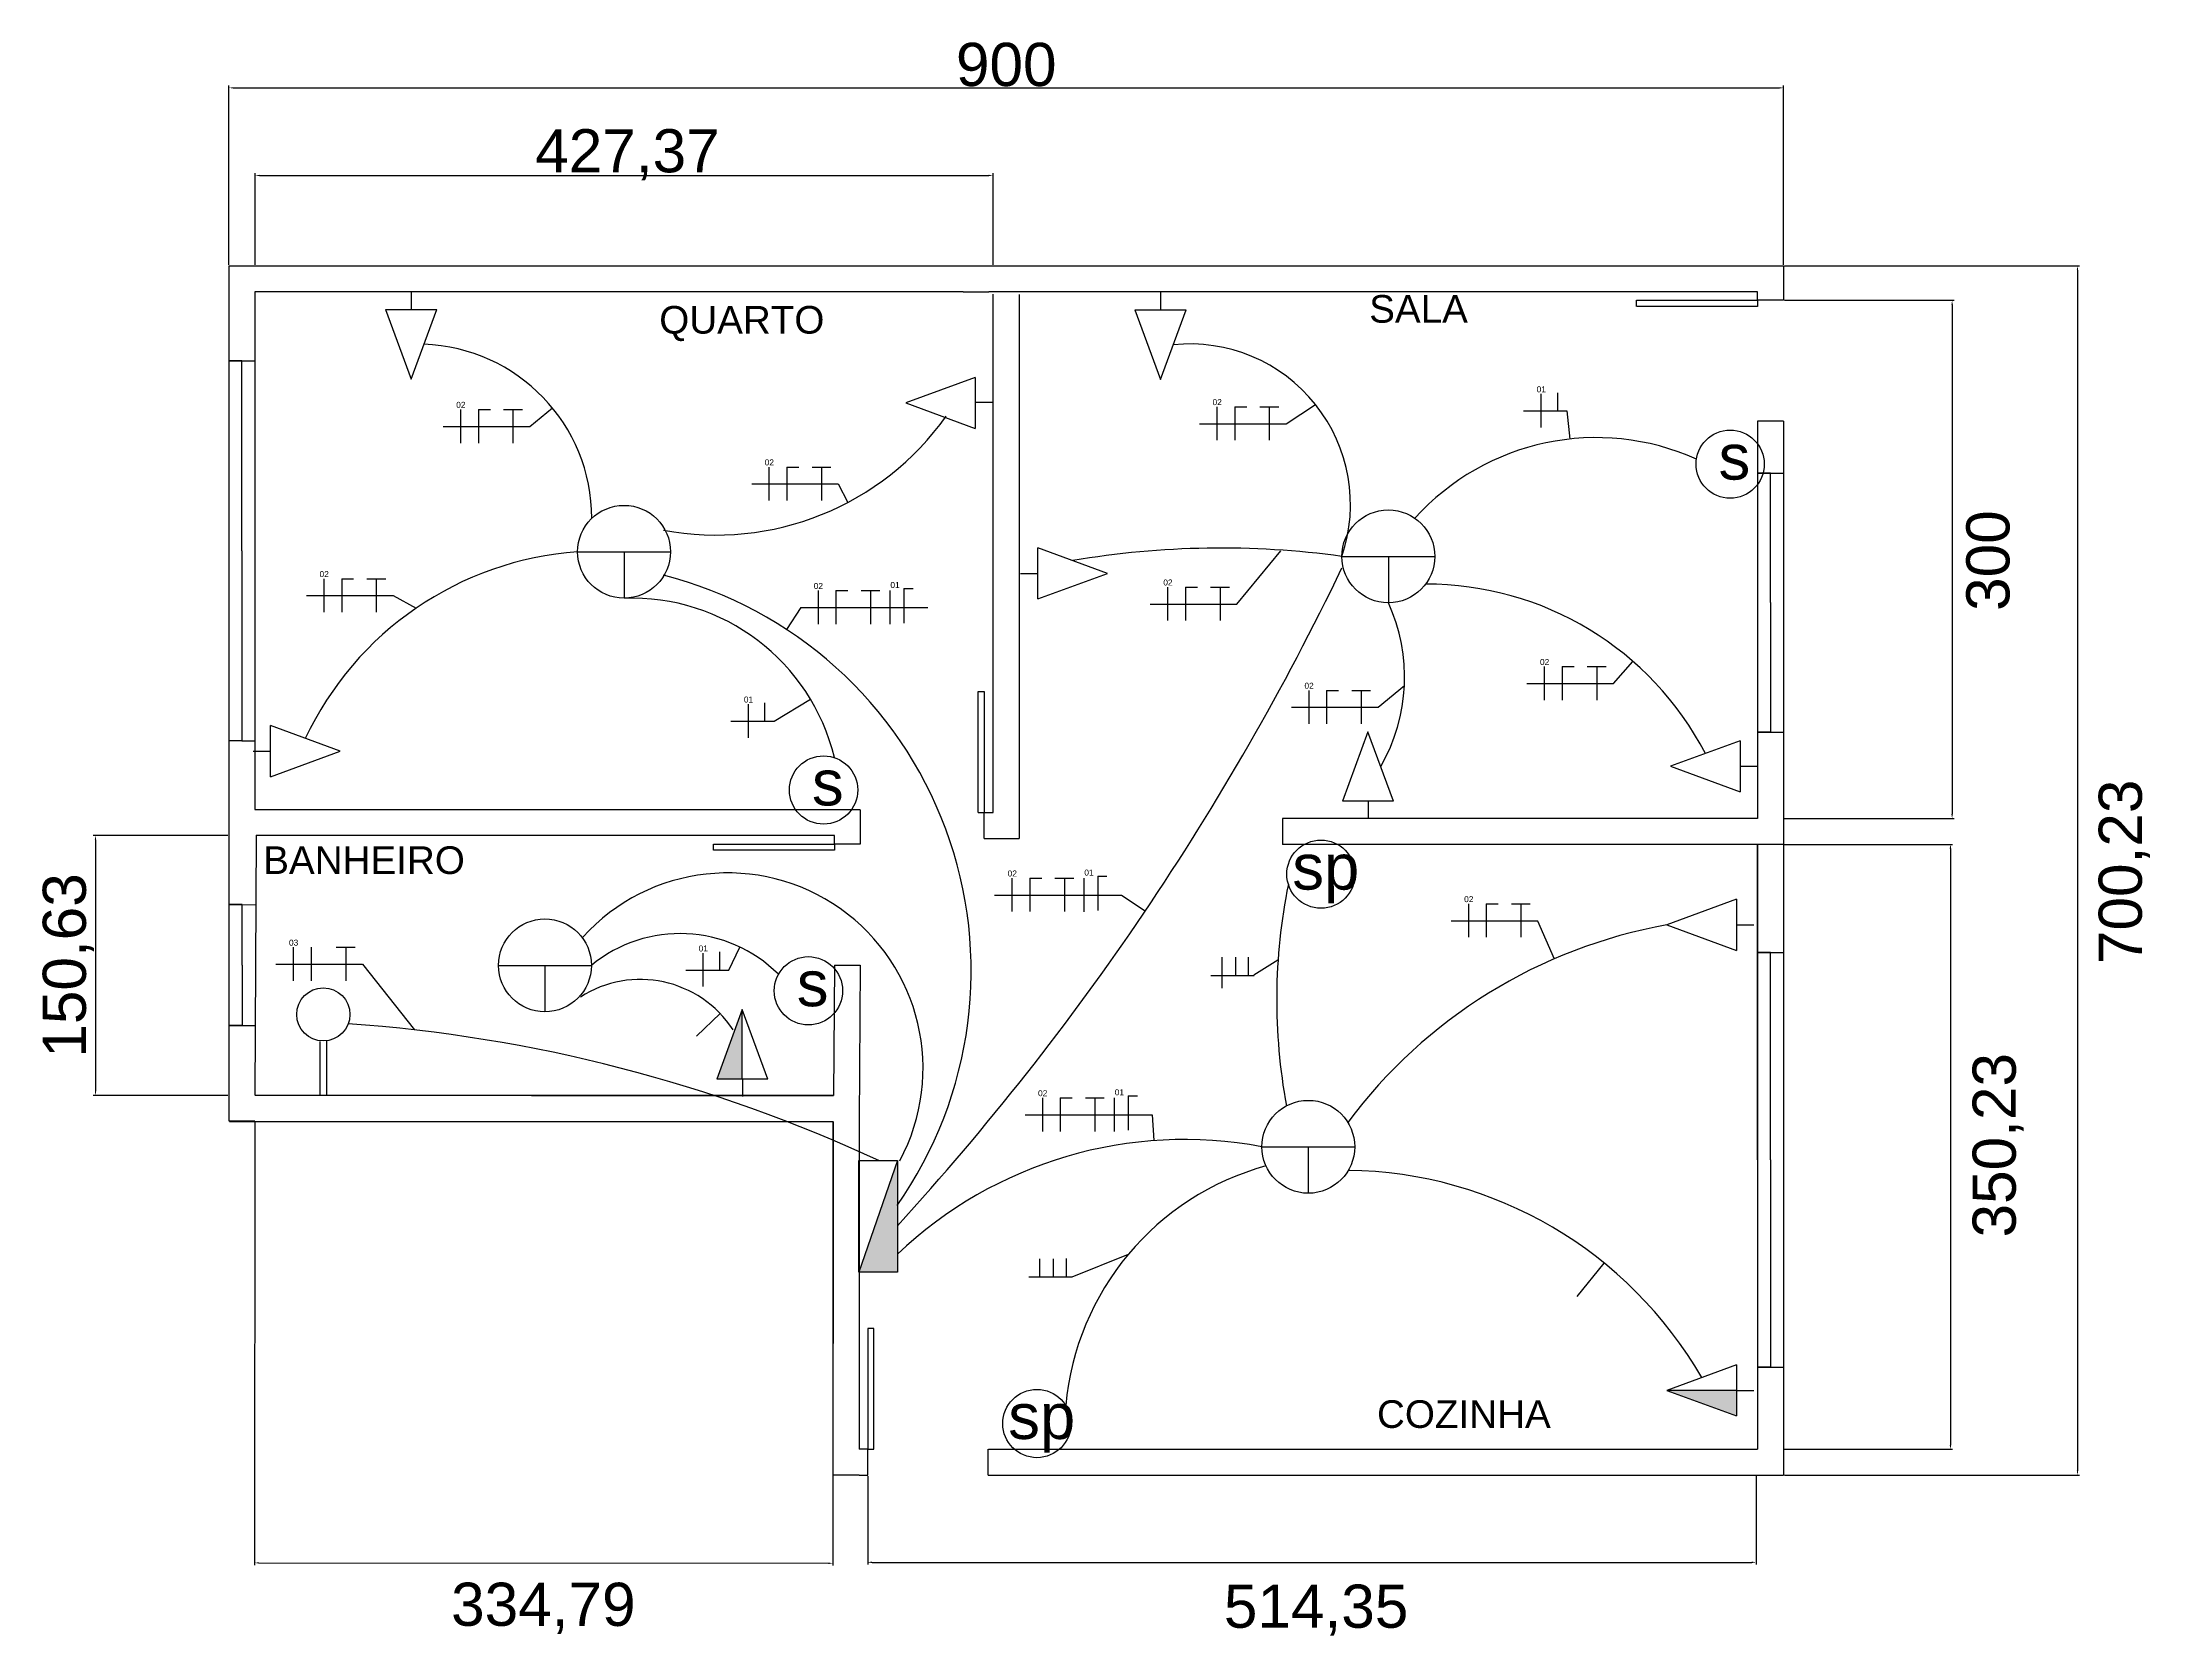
# Model space of a CAD drawing. Header units: centimetres. Extents: x 1976 to 3197, y 107 to 1029.
import ezdxf

# ---------------------------------------------------------------- set-up
doc = ezdxf.new("R2010")
doc.units = ezdxf.units.CM
for name, color, linetype in [('cotas do desenho', 10, 'Continuous'), ('desenho da Planta', 7, 'Continuous'), ('projeto Elétrico', 50, 'Continuous')]:
    doc.layers.add(name, color=color, linetype=linetype)
doc.styles.get("Standard").update_dxf_attribs({"font": 'arial.ttf'})
doc.dimstyles.new('ISO-25', dxfattribs={"dimtxt": 2.5, "dimasz": 2.5, "dimexe": 1.25, "dimexo": 0.625, "dimtad": 1, "dimtxsty": 'Standard', "dimcen": 2.5, "dimadec": 0, "dimazin": 0, "dimtfac": 1, "dimtmove": 0, "dimatfit": 3, "dimfxl": 1, "dimarcsym": 0})

# ---------------------------------------------------------------- blocks, each defined once
blk = doc.blocks.new('*D1')
at = {"layer": 'cotas do desenho', "color": 0, "lineweight": -2, "transparency": 16777216}
for p, q in [((2084.5, 900.6), (2084.5, 1004.3)), ((2087, 1003), (2982, 1003)), ((2984.5, 900.6), (2984.5, 1004.3))]:
    blk.add_line(p, q, dxfattribs=at)
at = {"layer": 'cotas do desenho', "color": 0, "transparency": 16777216}
for points in [[(2087, 1003.4), (2087, 1002.6), (2084.5, 1003)], [(2982, 1003.4), (2982, 1002.6), (2984.5, 1003)]]:
    blk.add_solid(points, dxfattribs=at)
at = {"layer": 'Defpoints', "color": 0, "transparency": 16777216}
for p in [(2984.5, 1003), (2084.5, 900), (2984.5, 900)]:
    blk.add_point(p, dxfattribs=at)
at = {"layer": 'cotas do desenho', "color": 0, "transparency": 16777216, "insert": (2534.5, 1016.4), "char_height": 2.5, "width": 136.995, "attachment_point": 5}
blk.add_mtext('{\\H10x;900}', dxfattribs=at)
blk = doc.blocks.new('*D4')
at = {"layer": 'cotas do desenho', "color": 0, "lineweight": -2, "transparency": 16777216}
for p, q in [((2985.1, 900), (3155.9, 900)), ((3154.7, 897.5), (3154.7, 202.3)), ((2985.1, 199.8), (3155.9, 199.8))]:
    blk.add_line(p, q, dxfattribs=at)
at = {"layer": 'cotas do desenho', "color": 0, "transparency": 16777216}
for points in [[(3154.3, 897.5), (3155.1, 897.5), (3154.7, 900)], [(3154.3, 202.3), (3155.1, 202.3), (3154.7, 199.8)]]:
    blk.add_solid(points, dxfattribs=at)
at = {"layer": 'Defpoints', "color": 0, "transparency": 16777216}
for p in [(2984.5, 900), (2984.5, 199.8), (3154.7, 199.8)]:
    blk.add_point(p, dxfattribs=at)
at = {"layer": 'cotas do desenho', "color": 0, "transparency": 16777216, "insert": (3181.8, 549.1), "char_height": 2.5, "attachment_point": 5, "rotation": 90}
blk.add_mtext('{\\H10x;700,23}', dxfattribs=at)
blk = doc.blocks.new('*D6')
at = {"layer": 'cotas do desenho', "color": 0, "lineweight": -2, "transparency": 16777216}
for p, q in [((2083.9, 570.2), (2005.9, 570.2)), ((2007.2, 567.7), (2007.2, 422.1)), ((2083.9, 419.6), (2005.9, 419.6))]:
    blk.add_line(p, q, dxfattribs=at)
at = {"layer": 'cotas do desenho', "color": 0, "transparency": 16777216}
for points in [[(2006.8, 567.7), (2007.6, 567.7), (2007.2, 570.2)], [(2006.8, 422.1), (2007.6, 422.1), (2007.2, 419.6)]]:
    blk.add_solid(points, dxfattribs=at)
at = {"layer": 'Defpoints', "color": 0, "transparency": 16777216}
for p in [(2084.5, 570.2), (2007.2, 419.6), (2084.5, 419.6)]:
    blk.add_point(p, dxfattribs=at)
at = {"layer": 'cotas do desenho', "color": 0, "transparency": 16777216, "insert": (1991.5, 494.9), "char_height": 2.5, "attachment_point": 5, "rotation": 90}
blk.add_mtext('{\\H10x;150,63}', dxfattribs=at)
blk = doc.blocks.new('*D7')
at = {"layer": 'cotas do desenho', "color": 0, "lineweight": -2, "transparency": 16777216}
for p, q in [((2985.1, 880), (3083.3, 880)), ((3082.1, 877.5), (3082.1, 582.5)), ((2985.1, 580), (3083.3, 580))]:
    blk.add_line(p, q, dxfattribs=at)
at = {"layer": 'cotas do desenho', "color": 0, "transparency": 16777216}
for points in [[(3081.7, 877.5), (3082.5, 877.5), (3082.1, 880)], [(3081.7, 582.5), (3082.5, 582.5), (3082.1, 580)]]:
    blk.add_solid(points, dxfattribs=at)
at = {"layer": 'Defpoints', "color": 0, "transparency": 16777216}
for p in [(2984.5, 880), (2984.5, 580), (3082.1, 580)]:
    blk.add_point(p, dxfattribs=at)
at = {"layer": 'cotas do desenho', "color": 0, "transparency": 16777216, "insert": (3103, 729.3), "char_height": 2.5, "attachment_point": 5, "rotation": 90}
blk.add_mtext('{\\H10x;300 }', dxfattribs=at)
blk = doc.blocks.new('*D8')
at = {"layer": 'cotas do desenho', "color": 0, "lineweight": -2, "transparency": 16777216}
for p, q in [((2985.1, 565), (3082.4, 565)), ((3081.2, 562.5), (3081.2, 217.3)), ((2985.1, 214.8), (3082.4, 214.8))]:
    blk.add_line(p, q, dxfattribs=at)
at = {"layer": 'cotas do desenho', "color": 0, "transparency": 16777216}
for points in [[(3080.7, 562.5), (3081.6, 562.5), (3081.2, 565)], [(3080.7, 217.3), (3081.6, 217.3), (3081.2, 214.8)]]:
    blk.add_solid(points, dxfattribs=at)
at = {"layer": 'Defpoints', "color": 0, "transparency": 16777216}
for p in [(2984.5, 565), (2984.5, 214.8), (3081.2, 214.8)]:
    blk.add_point(p, dxfattribs=at)
at = {"layer": 'cotas do desenho', "color": 0, "transparency": 16777216, "insert": (3108.8, 390.8), "char_height": 2.5, "attachment_point": 5, "rotation": 90}
blk.add_mtext('{\\H10x;350,23}', dxfattribs=at)
blk = doc.blocks.new('*D9')
at = {"layer": 'cotas do desenho', "color": 0, "lineweight": -2, "transparency": 16777216}
for p, q in [((2099.5, 404.4), (2099.3, 147.7)), ((2434.3, 404.2), (2434.1, 147.5)), ((2101.8, 149), (2431.6, 148.8))]:
    blk.add_line(p, q, dxfattribs=at)
at = {"layer": 'cotas do desenho', "color": 0, "transparency": 16777216}
for points in [[(2101.8, 149.4), (2101.8, 148.6), (2099.3, 149)], [(2431.6, 149.2), (2431.6, 148.3), (2434.1, 148.8)]]:
    blk.add_solid(points, dxfattribs=at)
at = {"layer": 'Defpoints', "color": 0, "transparency": 16777216}
for p in [(2099.5, 405), (2434.3, 404.8), (2434.1, 148.8)]:
    blk.add_point(p, dxfattribs=at)
at = {"layer": 'cotas do desenho', "color": 0, "transparency": 16777216, "insert": (2266.5, 122.7), "char_height": 2.5, "attachment_point": 5, "rotation": 359.9607}
blk.add_mtext('{\\H10x;334,79}', dxfattribs=at)
blk = doc.blocks.new('*D10')
at = {"layer": 'cotas do desenho', "color": 0, "lineweight": -2, "transparency": 16777216}
for p, q in [((2454.3, 199.2), (2454.3, 148.1)), ((2968.6, 199.2), (2968.6, 148.1)), ((2456.8, 149.3), (2966.1, 149.3))]:
    blk.add_line(p, q, dxfattribs=at)
at = {"layer": 'cotas do desenho', "color": 0, "transparency": 16777216}
for points in [[(2456.8, 149.8), (2456.8, 148.9), (2454.3, 149.3)], [(2966.1, 149.8), (2966.1, 148.9), (2968.6, 149.3)]]:
    blk.add_solid(points, dxfattribs=at)
at = {"layer": 'Defpoints', "color": 0, "transparency": 16777216}
for p in [(2454.3, 199.8), (2968.6, 199.8), (2968.6, 149.3)]:
    blk.add_point(p, dxfattribs=at)
at = {"layer": 'cotas do desenho', "color": 0, "transparency": 16777216, "insert": (2713.9, 121.6), "char_height": 2.5, "attachment_point": 5}
blk.add_mtext('{\\H10x;514,35}', dxfattribs=at)
blk = doc.blocks.new('*D11')
at = {"layer": 'cotas do desenho', "color": 0, "lineweight": -2, "transparency": 16777216}
for p, q in [((2099.6, 900.6), (2099.6, 953.6)), ((2102.1, 952.3), (2524.4, 952.3)), ((2526.9, 900.6), (2526.9, 953.6))]:
    blk.add_line(p, q, dxfattribs=at)
at = {"layer": 'cotas do desenho', "color": 0, "transparency": 16777216}
for points in [[(2102.1, 952.7), (2102.1, 951.9), (2099.6, 952.3)], [(2524.4, 952.7), (2524.4, 951.9), (2526.9, 952.3)]]:
    blk.add_solid(points, dxfattribs=at)
at = {"layer": 'Defpoints', "color": 0, "transparency": 16777216}
for p in [(2526.9, 952.3), (2099.6, 900), (2526.9, 900)]:
    blk.add_point(p, dxfattribs=at)
at = {"layer": 'cotas do desenho', "color": 0, "transparency": 16777216, "insert": (2315.2, 985.1), "char_height": 2.5, "attachment_point": 5}
blk.add_mtext('{\\H10x;\\P427,37}', dxfattribs=at)

msp = doc.modelspace()

# ---------------------------------------------------------------- hatches: boundary and pattern name
at = {"layer": 'projeto Elétrico'}
h = msp.add_hatch(color=256, dxfattribs=at)
h.dxf.hatch_style = 1
h.paths.add_polyline_path([(2381.664, 469.381), (2366.865, 429.082), (2381.664, 429.082)])
h = msp.add_hatch(color=256, dxfattribs=at)
h.dxf.hatch_style = 1
h.paths.add_polyline_path([(2449.151, 317.238), (2471.5, 317.238), (2471.5, 381.977)])
h = msp.add_hatch(color=256, dxfattribs=at)
h.dxf.hatch_style = 1
h.paths.add_polyline_path([(2917.01, 248.872), (2957.309, 234.073), (2957.309, 248.872)], flags=17)
h.paths.add_polyline_path([(2744.053, 218.129), (2852.67, 218.129), (2852.67, 251.101), (2744.053, 251.101)], flags=9)

# ---------------------------------------------------------------- linework, layer by layer
for p, q in [((2084.49, 900.005), (2984.49, 900.005)), ((2084.49, 900.005), (2084.49, 405.005)), ((2984.49, 900.005), (2984.49, 880.005)), ((2509.556, 884.82), (2099.556, 884.82)), ((2099.556, 884.82), (2099.556, 585.238)), ((2509.556, 884.82), (2524.49, 885.005)), ((2969.49, 885.005), (2524.49, 885.005)), ((2526.925, 583.546), (2526.925, 883.546)), ((2541.949, 883.422), (2541.949, 568.422)), ((2899.428, 876.505), (2899.428, 880.005)), ((2899.428, 880.005), (2969.49, 880.005)), ((2969.49, 880.005), (2969.49, 885.005)), ((2984.49, 880.005), (2969.49, 880.005)), ((2969.49, 880.005), (2969.49, 876.505)), ((2969.49, 876.505), (2899.49, 876.505)), ((2092.023, 845.029), (2084.49, 845.029)), ((2084.49, 845.029), (2099.556, 845.029)), ((2092.023, 735.029), (2092.023, 845.029)), ((2984.49, 809.989), (2969.49, 809.989)), ((2969.49, 809.989), (2969.49, 580.005)), ((2984.49, 810.005), (2984.49, 580.005)), ((2976.99, 780.005), (2969.49, 780.005)), ((2969.49, 780.005), (2984.49, 780.005)), ((2976.99, 705.005), (2976.99, 780.005)), ((2092.023, 735.029), (2092.023, 625.029)), ((2976.99, 705.005), (2976.99, 630.005)), ((2518.289, 653.474), (2521.789, 653.474)), ((2518.289, 583.474), (2518.289, 653.474)), ((2521.789, 653.474), (2521.796, 583.527)), ((2092.023, 625.029), (2084.49, 625.029)), ((2092.023, 625.029), (2099.556, 625.029)), ((2976.99, 630.005), (2969.49, 630.005)), ((2969.49, 630.005), (2984.49, 630.005)), ((2099.556, 585.238), (2449.972, 585.238)), ((2449.972, 585.077), (2449.972, 570.077)), ((2518.278, 583.474), (2521.778, 583.474)), ((2521.778, 583.546), (2526.925, 583.546)), ((2521.778, 568.474), (2521.778, 583.474)), ((2969.49, 580.005), (2694.49, 580.005)), ((2694.49, 580.005), (2694.49, 565.005)), ((2984.49, 580.005), (2984.49, 565.005)), ((2100.298, 570.238), (2099.49, 420.005)), ((2100.298, 570.238), (2434.972, 570.238)), ((2434.972, 561.577), (2364.972, 561.577)), ((2364.981, 561.577), (2364.981, 565.077)), ((2364.981, 565.077), (2434.972, 565.077)), ((2434.972, 565.077), (2434.972, 570.077)), ((2449.972, 565.077), (2434.972, 565.077)), ((2434.972, 565.077), (2434.972, 561.577)), ((2449.972, 570.077), (2449.972, 565.077)), ((2521.778, 568.474), (2541.949, 568.422)), ((2984.49, 565.005), (2694.49, 565.005)), ((2969.49, 382.39), (2969.49, 565.005)), ((2969.49, 565.005), (2969.49, 214.775)), ((2984.49, 565.005), (2984.49, 199.775)), ((2092.192, 530.121), (2084.49, 530.121)), ((2084.49, 530.121), (2100.082, 530.038)), ((2092.192, 495.121), (2092.192, 530.121)), ((2976.99, 502.39), (2969.49, 502.39)), ((2969.49, 502.39), (2984.49, 502.39)), ((2976.99, 382.39), (2976.99, 502.39)), ((2092.192, 495.121), (2092.192, 460.121)), ((2434.993, 495.005), (2434.514, 419.608)), ((2434.993, 495.005), (2449.993, 495.005)), ((2449.972, 495.077), (2449.277, 404.775)), ((2092.192, 460.121), (2084.49, 460.121)), ((2084.49, 460.121), (2099.706, 460.04)), ((2434.514, 419.608), (2099.49, 419.608)), ((2259.574, 419.608), (2434.514, 419.608)), ((2084.49, 405.005), (2099.49, 405.005)), ((2084.715, 404.608), (2434.434, 404.608)), ((2434.277, 199.775), (2434.277, 404.775)), ((2449.277, 404.775), (2449.277, 214.775)), ((2976.99, 382.39), (2976.99, 262.39)), ((2457.777, 284.607), (2454.277, 284.607)), ((2454.277, 284.607), (2454.277, 214.607)), ((2457.777, 214.775), (2457.777, 284.775)), ((2976.99, 262.39), (2969.49, 262.39)), ((2969.49, 262.39), (2984.49, 262.39)), ((2454.277, 214.775), (2449.277, 214.775)), ((2454.277, 199.775), (2454.277, 214.775)), ((2454.277, 214.775), (2457.777, 214.775)), ((2523.994, 199.775), (2523.994, 214.775)), ((2524.277, 214.775), (2969.49, 214.775)), ((2449.277, 199.775), (2434.277, 199.775)), ((2449.277, 199.775), (2454.277, 199.775)), ((2523.994, 199.775), (2984.49, 199.775))]:
    msp.add_line(p, q)
for p, q in [((2189.959, 884.778), (2189.959, 874.778)), ((2623.781, 884.464), (2623.781, 874.464)), ((2175.16, 874.708), (2189.959, 834.41)), ((2175.16, 874.708), (2204.757, 874.708)), ((2189.959, 834.41), (2204.757, 874.708)), ((2608.983, 874.395), (2623.781, 834.096)), ((2608.983, 874.395), (2638.58, 874.395)), ((2623.781, 834.096), (2638.58, 874.395)), ((2516.582, 835.354), (2476.283, 820.555)), ((2516.582, 835.354), (2516.582, 805.756)), ((2258.64, 806.987), (2271.712, 817.703)), ((2476.283, 820.555), (2516.582, 805.756)), ((2526.581, 820.879), (2516.581, 820.879)), ((2656.418, 818.382), (2656.418, 798.94)), ((2666.787, 818.382), (2666.787, 798.94)), ((2666.787, 818.382), (2673.7, 818.382)), ((2681.34, 818.382), (2692.254, 818.382)), ((2686.797, 818.382), (2686.797, 798.94)), ((2696.514, 808.543), (2713.502, 819.673)), ((2844.062, 825.832), (2844.062, 806.39)), ((2853.593, 826.504), (2853.601, 815.589)), ((2208.534, 806.987), (2258.64, 806.987)), ((2218.544, 816.826), (2218.544, 797.384)), ((2228.913, 816.826), (2228.913, 797.384)), ((2228.913, 816.826), (2235.825, 816.826)), ((2243.465, 816.826), (2254.38, 816.826)), ((2248.922, 816.826), (2248.922, 797.384)), ((2646.408, 808.543), (2696.514, 808.543)), ((2834.052, 815.992), (2859.105, 815.992)), ((2859.105, 815.992), (2860.868, 799.665)), ((2397.12, 783.488), (2397.12, 764.046)), ((2407.489, 783.488), (2407.489, 764.046)), ((2407.489, 783.488), (2414.401, 783.488)), ((2422.041, 783.488), (2432.955, 783.488)), ((2427.498, 783.488), (2427.498, 764.046)), ((2387.11, 773.648), (2437.216, 773.648)), ((2437.216, 773.648), (2442.84, 763.014)), ((2286.356, 734.392), (2340.124, 734.392)), ((2313.24, 734.392), (2313.24, 734.392)), ((2313.24, 734.392), (2313.24, 734.392)), ((2313.24, 734.392), (2313.24, 734.392)), ((2313.24, 734.392), (2313.24, 734.392)), ((2313.24, 734.392), (2313.24, 734.392)), ((2313.24, 734.392), (2313.24, 707.508)), ((2593.132, 721.874), (2552.834, 736.673)), ((2552.834, 707.075), (2552.834, 736.673)), ((2668.018, 704.128), (2693.386, 734.922)), ((2542.764, 721.874), (2552.764, 721.874)), ((2552.834, 707.075), (2593.132, 721.874)), ((2728.836, 731.713), (2782.604, 731.713)), ((2755.72, 731.713), (2755.72, 731.713)), ((2755.72, 731.713), (2755.72, 731.713)), ((2755.72, 731.713), (2755.72, 731.713)), ((2755.72, 731.713), (2755.72, 731.713)), ((2755.72, 731.713), (2755.72, 731.713)), ((2755.72, 731.713), (2755.72, 704.829)), ((2129.385, 708.998), (2179.491, 708.998)), ((2139.395, 718.837), (2139.395, 699.395)), ((2149.763, 718.837), (2149.763, 699.395)), ((2149.763, 718.837), (2156.676, 718.837)), ((2164.316, 718.837), (2175.23, 718.837)), ((2169.773, 718.837), (2169.773, 699.395)), ((2179.491, 708.998), (2192.864, 701.745)), ((2425.533, 711.961), (2425.533, 692.519)), ((2435.902, 711.961), (2435.902, 692.519)), ((2435.902, 711.961), (2442.814, 711.961)), ((2450.454, 711.961), (2461.368, 711.961)), ((2455.911, 711.961), (2455.911, 692.519)), ((2467.13, 711.939), (2467.13, 692.496)), ((2475.273, 713.057), (2480.535, 713.061)), ((2475.273, 713.057), (2475.282, 702.143)), ((2627.922, 713.968), (2627.922, 694.526)), ((2638.29, 713.968), (2638.29, 694.526)), ((2638.29, 713.968), (2645.203, 713.968)), ((2652.843, 713.968), (2663.757, 713.968)), ((2658.3, 713.968), (2658.3, 694.526)), ((2415.523, 702.121), (2407.262, 689.494)), ((2415.523, 702.121), (2465.629, 702.121)), ((2463.985, 702.144), (2489.038, 702.144)), ((2475.282, 702.143), (2475.278, 693.159)), ((2617.912, 704.128), (2668.018, 704.128)), ((2845.989, 667.934), (2845.989, 648.492)), ((2856.357, 667.934), (2856.357, 648.492)), ((2856.357, 667.934), (2863.27, 667.934)), ((2870.91, 667.934), (2881.824, 667.934)), ((2876.367, 667.934), (2876.367, 648.492)), ((2886.085, 658.094), (2897.282, 670.959)), ((2394.618, 646.869), (2394.627, 635.955)), ((2400.13, 636.357), (2421.209, 648.992)), ((2709.636, 654.184), (2709.636, 634.742)), ((2720.004, 654.184), (2720.004, 634.742)), ((2720.004, 654.184), (2726.917, 654.184)), ((2734.557, 654.184), (2745.471, 654.184)), ((2740.014, 654.184), (2740.014, 634.742)), ((2749.732, 644.345), (2765.008, 656.92)), ((2835.979, 658.094), (2886.085, 658.094)), ((2375.077, 636.357), (2400.13, 636.357)), ((2385.087, 646.197), (2385.087, 626.755)), ((2699.626, 644.345), (2749.732, 644.345)), ((2148.826, 618.935), (2108.528, 633.734)), ((2108.528, 604.136), (2108.528, 633.734)), ((2743.928, 630.225), (2729.129, 589.927)), ((2758.727, 589.927), (2743.928, 630.225)), ((2959.423, 625.03), (2919.124, 610.231)), ((2959.423, 625.03), (2959.423, 595.432)), ((2098.458, 618.935), (2108.458, 618.935)), ((2108.528, 604.136), (2148.826, 618.935)), ((2919.124, 610.231), (2959.423, 595.432)), ((2959.423, 610.231), (2969.423, 610.231)), ((2758.727, 589.927), (2729.129, 589.927)), ((2744.252, 579.927), (2744.252, 589.927)), ((2432.298, 585.238), (2432.298, 585.238)), ((2537.799, 545.482), (2537.799, 526.04)), ((2548.168, 545.482), (2548.168, 526.04)), ((2548.168, 545.482), (2555.08, 545.482)), ((2562.721, 545.482), (2573.635, 545.482)), ((2568.178, 545.482), (2568.178, 526.04)), ((2579.396, 545.46), (2579.396, 526.018)), ((2587.54, 546.578), (2592.802, 546.582)), ((2587.54, 546.578), (2587.549, 535.664)), ((2527.789, 535.642), (2577.895, 535.642)), ((2576.252, 535.665), (2601.305, 535.665)), ((2587.549, 535.664), (2587.544, 526.68)), ((2601.305, 535.665), (2614.972, 526.449)), ((2802.078, 530.628), (2802.078, 511.186)), ((2812.447, 530.628), (2812.447, 511.186)), ((2812.447, 530.628), (2819.359, 530.628)), ((2826.999, 530.628), (2837.914, 530.628)), ((2832.457, 530.628), (2832.457, 511.186)), ((2957.309, 533.181), (2917.01, 518.383)), ((2957.309, 533.181), (2957.309, 503.584)), ((2792.068, 520.788), (2842.174, 520.788)), ((2842.169, 520.728), (2851.71, 498.697)), ((2917.01, 518.383), (2957.309, 503.584)), ((2957.309, 518.383), (2967.309, 518.383)), ((2121.709, 505.444), (2121.709, 486.002)), ((2132.078, 505.444), (2132.078, 486.002)), ((2146.63, 505.444), (2157.545, 505.444)), ((2152.088, 505.444), (2152.088, 486.002)), ((2358.909, 502.068), (2358.909, 482.626)), ((2368.44, 502.74), (2368.448, 491.825)), ((2373.952, 492.228), (2380.248, 505.518)), ((2111.699, 495.604), (2161.805, 495.604)), ((2161.805, 495.604), (2191.993, 457.676)), ((2240.522, 494.923), (2294.29, 494.923)), ((2267.406, 494.923), (2267.406, 494.923)), ((2267.406, 494.923), (2267.406, 494.923)), ((2267.406, 494.923), (2267.406, 494.923)), ((2267.406, 494.923), (2267.406, 494.923)), ((2267.406, 494.923), (2267.406, 494.923)), ((2267.406, 494.923), (2267.406, 494.923)), ((2267.406, 494.923), (2267.406, 468.039)), ((2348.899, 492.228), (2373.952, 492.228)), ((2653.004, 489.148), (2678.057, 489.148)), ((2659.299, 499.668), (2659.299, 489.388)), ((2659.299, 489.388), (2659.299, 481.724)), ((2667.197, 499.614), (2667.197, 489.333)), ((2674.586, 499.749), (2674.595, 489.148)), ((2677.892, 489.522), (2691.715, 498.173)), ((2355.165, 454.028), (2368.776, 467.099)), ((2381.664, 469.381), (2366.865, 429.082)), ((2396.463, 429.082), (2381.664, 469.381)), ((2381.664, 429.082), (2381.664, 469.381)), ((2137.137, 450.874), (2137.137, 419.48)), ((2141.012, 451.416), (2141.012, 419.636)), ((2396.463, 429.082), (2366.865, 429.082)), ((2381.988, 419.083), (2381.988, 429.083)), ((2555.404, 418.281), (2555.404, 398.839)), ((2565.773, 418.281), (2565.773, 398.839)), ((2565.773, 418.281), (2572.685, 418.281)), ((2580.325, 418.281), (2591.24, 418.281)), ((2585.782, 418.281), (2585.782, 398.839)), ((2597.001, 418.259), (2597.001, 398.817)), ((2605.145, 419.378), (2610.406, 419.382)), ((2605.145, 419.378), (2605.153, 408.463)), ((2545.394, 408.442), (2595.5, 408.442)), ((2593.856, 408.465), (2618.909, 408.465)), ((2605.153, 408.463), (2605.149, 399.48)), ((2618.909, 408.465), (2620.007, 393.472)), ((2471.5, 381.977), (2449.151, 317.238)), ((2682.5, 389.89), (2736.267, 389.89)), ((2709.383, 389.89), (2709.383, 389.89)), ((2709.383, 389.89), (2709.383, 389.89)), ((2709.383, 389.89), (2709.383, 389.89)), ((2709.383, 389.89), (2709.383, 389.89)), ((2709.383, 389.89), (2709.383, 389.89)), ((2709.383, 389.89), (2709.383, 389.89)), ((2709.383, 389.89), (2709.383, 389.89)), ((2709.383, 389.89), (2709.383, 389.89)), ((2709.383, 389.89), (2709.383, 389.89)), ((2709.383, 389.89), (2709.383, 389.89)), ((2709.383, 389.89), (2709.383, 389.89)), ((2709.383, 389.89), (2709.383, 389.89)), ((2709.383, 389.89), (2709.383, 389.89)), ((2709.383, 389.89), (2709.383, 389.89)), ((2709.383, 389.89), (2709.383, 389.89)), ((2709.383, 389.89), (2709.383, 389.89)), ((2709.383, 389.89), (2709.383, 389.89)), ((2709.383, 389.89), (2709.383, 363.006)), ((2553.835, 325.063), (2553.835, 314.782)), ((2561.733, 325.008), (2561.733, 314.727)), ((2569.122, 325.143), (2569.131, 314.542)), ((2572.593, 314.542), (2605.196, 327.673)), ((2864.981, 303.281), (2880.678, 322.592)), ((2547.54, 314.542), (2572.593, 314.542)), ((2957.309, 263.671), (2917.01, 248.872)), ((2957.309, 263.671), (2957.309, 234.073)), ((2917.01, 248.872), (2957.309, 234.073)), ((2957.309, 248.872), (2917.01, 248.872)), ((2957.309, 248.872), (2967.309, 248.872))]:
    msp.add_line(p, q, dxfattribs=at)
msp.add_lwpolyline([(2449.151, 381.977), (2471.5, 381.977), (2471.5, 317.238), (2449.151, 317.238)], close=True, dxfattribs=at)
for centre, radius in [((2953.619, 785.139), 19.765), ((2313.24, 734.392), 26.884), ((2755.72, 731.713), 26.884), ((2428.738, 596.483), 19.765), ((2716.705, 547.752), 19.765), ((2267.406, 494.923), 26.884), ((2419.953, 480.218), 19.765), ((2139.116, 466.564), 15.373), ((2709.383, 389.89), 26.884), ((2552.245, 229.669), 19.765)]:
    msp.add_circle(centre, radius, dxfattribs=at)
for centre, radius, start, end in [((2193.697, 753.744), 100.882, 0, 87.920113), ((2640.723, 761.669), 93.066, 341.223198, 95.884576), ((2366.632, 907.113), 163.009, 259.20123, 324.718175), ((2876.055, 659.009), 141.473, 65.79131, 137.927881), ((2299.798, 545.705), 189.166, 94.07483, 154.770815), ((2658.787, 227.298), 509.256, 82.093882, 99.700014), ((2277.879, 491.731), 236.326, 324.916302, 75.759932), ((1308.152, 1407.693), 1576.188, 317.567815, 334.334927), ((2777.8, 533.682), 181.992, 27.469547, 90.159005), ((2317.76, 586.983), 120.61, 13.54173, 92.147781), ((2661.542, 661.716), 103.577, 330.094577, 24.597594), ((2373.175, 435.335), 113.136, 331.795912, 137.840811), ((3027.057, 474.963), 335.979, 168.504134, 190.522062), ((2345.624, 432.437), 80.868, 45.154993, 129.403825), ((2968.907, 228.073), 294.912, 100.135347, 143.368343), ((2322.621, 422.776), 63.991, 32.952784, 122.819563), ((2092.431, -410.989), 874.262, 65.051942, 85.994527), ((2637.587, 153.274), 240.84, 79.252331, 133.599625), ((2726.595, 226.187), 158.231, 105.284258, 174.926027), ((2729.566, 136.687), 239.574, 29.944298, 89.287481)]:
    msp.add_arc(centre, radius, start, end, dxfattribs=at)

# ---------------------------------------------------------------- texts
at = {"char_height": 16, "attachment_point": 1}
for s, width, insert in [('SALA', 104.41056, (2744.622, 883.04)), ('BANHEIRO', 210.86838, (2104.314, 563.852))]:
    msp.add_mtext_dynamic_manual_height_columns(s, width=width, gutter_width=12.5, heights=[0], dxfattribs=dict(at, insert=insert))
at = {"layer": 'desenho da Planta', "char_height": 16, "attachment_point": 1}
for s, width, heights, insert in [('QUARTO', 118.21418, [42.944], (2333.602, 876.71)), ('COZINHA', 202.67931, [0], (2749.167, 243.15))]:
    msp.add_mtext_dynamic_manual_height_columns(s, width=width, gutter_width=12.5, heights=heights, dxfattribs=dict(at, insert=insert))
at = {"layer": 'projeto Elétrico', "char_height": 3.4666, "attachment_point": 1}
for s, insert in [('01', (2841.569, 830.218)), ('02', (2216.051, 821.213)), ('02', (2653.926, 822.769)), ('02', (2394.627, 787.875)), ('02', (2136.902, 723.224)), ('02', (2423.04, 716.347)), ('01', (2467.428, 716.896)), ('02', (2625.429, 718.354)), ('02', (2843.496, 672.32)), ('01', (2382.594, 650.584)), ('02', (2707.143, 658.571)), ('02', (2535.307, 549.868)), ('01', (2579.695, 550.417)), ('02', (2799.586, 535.015)), ('03', (2119.217, 509.83)), ('01', (2356.416, 506.455)), ('02', (2552.911, 422.668)), ('01', (2597.3, 423.216))]:
    msp.add_mtext_dynamic_manual_height_columns(s, width=31.08053, gutter_width=17.333, heights=[0], dxfattribs=dict(at, insert=insert))
at = {"layer": 'projeto Elétrico', "width": 120.54706, "attachment_point": 1}
for s, insert, char_height in [('s', (2946.909, 802.495), 26.288), ('s', (2422.028, 613.838), 26.288), ('sp', (2700.113, 565.107), 26.2879), ('s', (2413.244, 497.573), 26.288), ('sp', (2535.654, 247.024), 26.2879)]:
    msp.add_mtext(s, dxfattribs=dict(at, insert=insert, char_height=char_height))

# ---------------------------------------------------------------- dimensions: what is measured, and where the dimension line sits
at = {"layer": 'cotas do desenho'}
dim = msp.add_linear_dim(base=(2984.49, 1003.03), p1=(2084.49, 900.005), p2=(2984.49, 900.005), text='{\\H10x;900}', dimstyle='ISO-25', dxfattribs=at)
dim.commit()
dim.dimension.update_dxf_attribs({"geometry": '*D1', "text_midpoint": (2534.49, 1016.419)})
dim = msp.add_linear_dim(base=(2526.925, 952.331), p1=(2099.556, 900.005), p2=(2526.925, 900.005), text='{\\H10x;\\P<>}', dimstyle='ISO-25', dxfattribs=at)
dim.commit()
dim.dimension.update_dxf_attribs({"geometry": '*D11', "text_midpoint": (2315.15, 952.331), "dimtype": 160})
for base, p1, p2, angle, text, picture, middle, dimtype in [((3154.691, 199.775), (2984.49, 900.005), (2984.49, 199.775), 270, '{\\H10x;<>}', '*D4', (3181.774, 549.1), 161), ((3082.097, 580.005), (2984.49, 880.005), (2984.49, 580.005), 90, '{\\H10x;300 }', '*D7', (3103.026, 729.296), 160), ((3081.153, 214.776), (2984.49, 565.005), (2984.49, 214.776), 90, '{\\H10x;<>}', '*D8', (3108.828, 390.823), 160), ((2434.101, 148.758), (2099.49, 405.005), (2434.277, 404.775), 359.960726, '{\\H10x;<>}', '*D9', (2266.487, 122.66), 161)]:
    dim = msp.add_linear_dim(base=base, p1=p1, p2=p2, angle=angle, text=text, dimstyle='ISO-25', override={"dimtmove": 2}, dxfattribs=at)
    dim.commit()
    dim.dimension.update_dxf_attribs({"geometry": picture, "text_midpoint": middle, "dimtype": dimtype})
dim = msp.add_linear_dim(base=(2007.174, 419.608), p1=(2084.49, 570.238), p2=(2084.49, 419.608), angle=90, text='{\\H10x;<>}', dimstyle='ISO-25', dxfattribs=at)
dim.commit()
dim.dimension.update_dxf_attribs({"geometry": '*D6', "text_midpoint": (1991.525, 494.923)})
dim = msp.add_linear_dim(base=(2968.628, 149.338), p1=(2454.277, 199.775), p2=(2968.628, 199.775), text='{\\H10x;<>}', dimstyle='ISO-25', override={"dimtmove": 2}, dxfattribs=at)
dim.commit()
dim.dimension.update_dxf_attribs({"geometry": '*D10', "text_midpoint": (2713.889, 121.573), "dimtype": 160})

doc.saveas('drawing.dxf')
